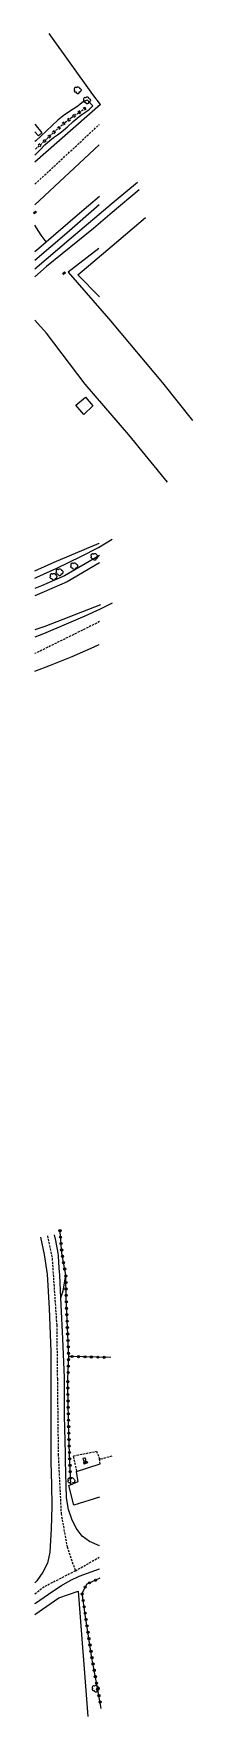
# Model space of a CAD drawing. Header units: millimetres. Extents: x 115000 to 115975, y 129003 to 129823.
# Drawn here: x 114999.7 to 115036.7, y 129096.4 to 129488.3 of the extents above; entities that cross this region are included whole.
import ezdxf

# ---------------------------------------------------------------- set-up
doc = ezdxf.new("R2010")
doc.units = ezdxf.units.MM
doc.linetypes.add('DASHED', pattern=[0.75, 0.5, -0.25])
doc.layers.get('0').update_dxf_attribs({"linetype": 'CONTINUOUS'})
for name, color, linetype in [('W0001', 6, 'DASHED'), ('W0004', 5, 'CONTINUOUS'), ('W0008', 7, 'CONTINUOUS'), ('W0017', 7, 'CONTINUOUS'), ('W0101', 7, 'CONTINUOUS'), ('W0104', 1, 'CONTINUOUS'), ('W0112', 1, 'DASHED'), ('W0120', 7, 'CONTINUOUS'), ('W0211', 2, 'CONTINUOUS'), ('W0220', 5, 'DASHED'), ('W0300', 7, 'CONTINUOUS'), ('W0322', 7, 'CONTINUOUS'), ('W0323', 7, 'CONTINUOUS'), ('W0330', 7, 'CONTINUOUS'), ('W0333', 7, 'CONTINUOUS'), ('W0401', 7, 'CONTINUOUS'), ('W0438', 7, 'CONTINUOUS'), ('W0510', 5, 'CONTINUOUS'), ('W0511', 5, 'CONTINUOUS'), ('W0700', 7, 'CONTINUOUS')]:
    doc.layers.add(name, color=color, linetype=linetype)

# ---------------------------------------------------------------- blocks, each defined once
blk = doc.blocks.new('T300')
for p, q in [((-0.8, 0.51), (-0.86, 0.34)), ((-0.86, 0.34), (-0.86, 0.17)), ((-0.86, 0.17), (-0.74, 0.06)), ((-0.69, 0.63), (-0.8, 0.51)), ((-0.8, -0.06), (-0.74, 0.06)), ((-0.74, 0.06), (-0.69, 0.11)), ((-0.57, 0.69), (-0.69, 0.63)), ((-0.46, 0.69), (-0.57, 0.69)), ((-0.29, 0.63), (-0.46, 0.69)), ((-0.29, 0.63), (-0.17, 0.74)), ((-0.23, 0.57), (-0.29, 0.63)), ((-0.17, 0.74), (-0.06, 0.8)), ((-0.06, 0.8), (0.06, 0.8)), ((0.06, 0.8), (0.23, 0.74)), ((0.23, 0.74), (0.34, 0.63)), ((0.34, 0.63), (0.4, 0.51)), ((0.46, 0.46), (0.34, 0.46)), ((0.4, 0.51), (0.4, 0.46)), ((0.57, 0.4), (0.46, 0.46)), ((0.57, 0.4), (0.69, 0.29)), ((0.69, 0.29), (0.74, 0.17)), ((0.74, 0.06), (0.69, -0.17)), ((0.74, 0.17), (0.74, 0.06)), ((-0.8, -0.17), (-0.8, -0.06)), ((-0.8, -0.23), (-0.8, -0.17)), ((-0.74, -0.34), (-0.8, -0.23)), ((-0.69, -0.4), (-0.74, -0.34)), ((-0.51, -0.46), (-0.69, -0.4)), ((-0.4, -0.46), (-0.51, -0.46)), ((-0.4, -0.46), (-0.34, -0.46)), ((-0.34, -0.46), (-0.34, -0.4)), ((-0.34, -0.51), (-0.34, -0.46)), ((-0.29, -0.63), (-0.34, -0.51)), ((-0.17, -0.74), (-0.29, -0.63)), ((-0.06, -0.8), (-0.17, -0.74)), ((0.06, -0.8), (-0.06, -0.8)), ((0.17, -0.74), (0.06, -0.8)), ((0.23, -0.69), (0.17, -0.74)), ((0.29, -0.46), (0.23, -0.46)), ((0.29, -0.63), (0.23, -0.69)), ((0.46, -0.4), (0.29, -0.46)), ((0.34, -0.51), (0.29, -0.63)), ((0.34, -0.51), (0.34, -0.46)), ((0.57, -0.34), (0.46, -0.4)), ((0.63, -0.29), (0.57, -0.34)), ((0.69, -0.17), (0.63, -0.29))]:
    blk.add_line(p, q)
blk = doc.blocks.new('T438')
for p, q in [((-0.4, 0.2), (0.4, 0.2)), ((-0.4, -0.2), (-0.4, 0.2)), ((0.15, 1.1), (-0.3, 1.1)), ((-0.3, 1.1), (-0.3, 0.5)), ((-0.3, 0.5), (0.15, 0.5)), ((0.3, 0.65), (0.3, 0.95)), ((0.4, 0.2), (0.4, -0.2))]:
    blk.add_line(p, q)
at = {"flags": 128}
for points in [[(-0.4, -0.2), (0.4, 0.2)], [(0.4, -0.2), (-0.4, -0.2)]]:
    blk.add_lwpolyline(points, dxfattribs=at)
for centre, major_axis, start_param, end_param in [((0.15, 0.95), (0.106, -0.106), 0.785398, 2.356194), ((0.15, 0.65), (0.106, 0.106), 3.926991, 5.497787)]:
    blk.add_ellipse(centre, major_axis=major_axis, ratio=1, start_param=start_param, end_param=end_param)
blk = doc.blocks.new('t323o')
at = {"color": 0, "linetype": 'Continuous'}
for radius in [0.25, 0.15]:
    blk.add_circle((0, 0), radius, dxfattribs=at)
blk = doc.blocks.new('t322o')
at = {"color": 0, "linetype": 'Continuous'}
for radius in [0.25, 0.15]:
    blk.add_circle((0, 0), radius, dxfattribs=at)
blk = doc.blocks.new('T401')
for p, q in [((-0.3, 0.3), (0, 0.3)), ((-0.3, -0.25), (-0.3, 0.3)), ((-0.3, 0.15), (0, 0.15)), ((-0.3, 0), (0, 0)), ((0, 0.3), (0, -0.25)), ((-0.3, -0.15), (0, -0.15)), ((-0.3, -0.25), (-0.3, -0.3)), ((-0.3, -0.3), (0, -0.3)), ((0, -0.3), (0, -0.25))]:
    blk.add_line(p, q)
blk = doc.blocks.new('t220o')
at = {"color": 0, "linetype": 'Continuous'}
for p, q in [((-0.25, 0.25), (0.25, 0.25)), ((-0.25, -0.25), (0.25, -0.25))]:
    blk.add_line(p, q, dxfattribs=at)

msp = doc.modelspace()

# ---------------------------------------------------------------- linework, layer by layer
at = {"layer": 'W0001'}
for points in [[(115000, 129453.29), (115015.03, 129467.19)], [(115015.07, 129351.37), (115000, 129343.93)], [(115002.9, 129208.32), (115003.99, 129203.06), (115005.06, 129187.54), (115005.21, 129175)], [(115005.21, 129175), (115005.41, 129157.48), (115006.08, 129143.67), (115007.48, 129135.93), (115009.41, 129130.3)], [(115009.41, 129130.3), (115014.99, 129133.51)], [(115009.41, 129130.3), (115002.12, 129126.57), (115000, 129124.87)]]:
    msp.add_lwpolyline(points, dxfattribs=at)
at = {"layer": 'W0004'}
msp.add_lwpolyline([(115015.23, 129355.3), (115015.23, 129355.3), (115002.32, 129350.26), (115000, 129349.43)], dxfattribs=at)
at = {"layer": 'W0008'}
for points in [[(115015.29, 129471.83), (115015.29, 129471.83), (115000, 129458.37)], [(115000, 129448.47), (115014.97, 129462.43), (115014.97, 129462.43)], [(115018, 129355.67), (115015.16, 129354.28), (115011.64, 129352.67), (115007.28, 129350.77), (115002.02, 129348.57), (115000, 129347.77)], [(115000, 129339.88), (115003.65, 129341.24), (115008.63, 129343.22), (115013.13, 129345.16), (115014.99, 129346.03), (115014.99, 129346.03)], [(115001.25, 129208.04), (115001.25, 129208.04), (115002.14, 129203.98), (115002.82, 129199.39), (115003.3, 129191.43), (115003.69, 129181.37), (115003.68, 129175)], [(115005.39, 129204.27), (115004.89, 129207.22), (115004.55, 129208.61)], [(115006.84, 129175), (115006.84, 129175.32), (115006.46, 129184.38), (115006.09, 129192.24), (115006.02, 129193.87), (115005.77, 129199.21), (115005.67, 129200.78), (115005.48, 129203.72), (115005.39, 129204.27)], [(115003.68, 129175), (115003.68, 129171.83), (115003.7, 129157.42)], [(115007.09, 129157.61), (115006.9, 129166.42), (115006.84, 129175)], [(115003.7, 129157.42), (115003.73, 129155.65), (115003.83, 129150.46), (115003.9, 129145.27), (115003.74, 129140.09), (115003.65, 129137.39), (115003.49, 129134.68), (115002.9, 129132.14), (115001.83, 129130.02), (115000.41, 129128.03), (115000, 129127.54)], [(115015.04, 129136.17), (115015.04, 129136.17), (115015.04, 129136.17), (115012.69, 129137.16), (115011.01, 129138.42), (115009.63, 129140.24), (115008.58, 129142.38), (115007.81, 129144.6), (115007.33, 129147.32), (115007.24, 129150.16), (115007.21, 129152.99), (115007.11, 129156.12), (115007.09, 129157.61)], [(115000, 129122.74), (115000.1, 129122.82), (115004.19, 129125.62), (115006.18, 129126.89), (115008.21, 129128.11), (115010.31, 129129.09), (115015.02, 129130.76), (115015.02, 129130.76)]]:
    msp.add_lwpolyline(points, dxfattribs=at)
at = {"layer": 'W0017'}
msp.add_lwpolyline([(115015.26, 129471.8), (115013.51, 129474.1), (115003.28, 129488.31)], dxfattribs=at)
at = {"layer": 'W0101'}
msp.add_lwpolyline([(115015.05, 129147.44), (115009.09, 129145.61), (115007.88, 129150.21), (115010.09, 129151.13), (115009.71, 129153.36), (115009.68, 129153.49), (115015.18, 129155.21), (115015.18, 129155.21), (115015.18, 129155.21)], dxfattribs=at)
at = {"layer": 'W0104'}
msp.add_lwpolyline([(115000, 129467.2), (115001.63, 129465.22), (115000.78, 129464.53), (115000, 129465.47)], dxfattribs=at)
at = {"layer": 'W0112'}
for points in [[(115009.75, 129153.51), (115008.97, 129157.08), (115014.33, 129158.16), (115015.07, 129156.33)], [(115015.18, 129155.21), (115015.07, 129156.33), (115015.29, 129156.39), (115018, 129157.1)]]:
    msp.add_lwpolyline(points, dxfattribs=at)
at = {"layer": 'W0120'}
msp.add_lwpolyline([(115012.2, 129472.83), (115013.51, 129471.5)], dxfattribs=at)
at = {"layer": 'W0211'}
msp.add_lwpolyline([(115006.02, 129193.87), (115006.56, 129195.54), (115007.2, 129199.14)], dxfattribs=at)
at = {"layer": 'W0220'}
msp.add_lwpolyline([(115011.88, 129471), (115010.24, 129469.88), (115008.6, 129468.75), (115007, 129467.58), (115004.79, 129465.71), (115002.67, 129463.72), (115000.52, 129461.77), (115000, 129461.32)], dxfattribs=at)
at = {"layer": 'W0322'}
for points in [[(115007.2, 129199.14), (115006.88, 129200.86), (115006.55, 129202.59), (115006.29, 129204.32), (115006.11, 129206.05), (115005.99, 129207.79), (115005.82, 129209.7)], [(115015.46, 129098.29), (115014.4, 129103.85), (115013.28, 129110.05), (115012.48, 129115.1), (115011.72, 129120.17), (115010.97, 129125.23)]]:
    msp.add_lwpolyline(points, dxfattribs=at)
at = {"layer": 'W0323'}
for points in [[(115017.64, 129179.99), (115007.85, 129180.27), (115007.26, 129193.75), (115007.2, 129199.14)], [(115007.67, 129175), (115007.85, 129180.27)], [(115008.32, 129150.4), (115007.89, 129161.46), (115007.63, 129173.57), (115007.67, 129175)], [(115015.14, 129128.6), (115015.14, 129128.6), (115012.09, 129127.25), (115010.97, 129125.23)]]:
    msp.add_lwpolyline(points, dxfattribs=at)
at = {"layer": 'W0330'}
msp.add_lwpolyline([(115000, 129120.16), (115005.53, 129124.02), (115010.05, 129125.55), (115012.23, 129097.42), (115012.33, 129096.43)], dxfattribs=at)
at = {"layer": 'W0333'}
for points in [[(115024.31, 129451.93), (115018, 129446.63)], [(115000, 129437.59), (115000.88, 129438.36), (115002.6, 129439.83), (115009.93, 129446.08), (115015.07, 129450.5)], [(115018, 129446.63), (115013.6, 129442.94), (115002.65, 129434.11), (115000, 129431.66)], [(115002.6, 129439.83), (115001.42, 129441.38), (115000.32, 129443.06), (115000, 129443.69)], [(115014.91, 129438.26), (115007.72, 129432.76), (115017.7, 129421.35), (115018, 129420.99)], [(115018, 129399.37), (115011.7, 129406.68), (115002.7, 129418.57), (115000, 129421.59)], [(115018, 129420.99), (115029.73, 129406.96), (115036.68, 129398.24)], [(115030.92, 129383.89), (115021.89, 129394.85), (115018, 129399.37)]]:
    msp.add_lwpolyline(points, dxfattribs=at)
msp.add_lwpolyline([(115013.48, 129401.63), (115011.37, 129399.65), (115009.52, 129401.8), (115011.78, 129403.69), (115013.48, 129401.63)], close=True, dxfattribs=at)
at = {"layer": 'W0510'}
for points in [[(115012.2, 129472.83), (115011.9, 129472.73), (115011.61, 129472.62), (115011.33, 129472.5), (115010.88, 129472.19), (115010.46, 129471.83), (115010.04, 129471.47), (115009.27, 129470.95), (115008.49, 129470.47), (115007.71, 129469.96), (115006.9, 129469.38), (115006.1, 129468.78), (115005.32, 129468.15), (115003.97, 129466.95), (115002.68, 129465.69), (115001.38, 129464.45), (115000.18, 129463.38), (115000, 129463.23)], [(115000, 129460.03), (115000.14, 129460.16), (115001.23, 129461.27), (115002.32, 129462.39), (115003.45, 129463.44), (115004.34, 129464.11), (115005.26, 129464.76), (115006.16, 129465.42), (115007.54, 129466.6), (115008.88, 129467.83), (115010.28, 129468.99), (115010.95, 129469.46), (115011.64, 129469.91), (115012.3, 129470.4), (115012.71, 129470.76), (115013.11, 129471.13), (115013.51, 129471.5)]]:
    msp.add_lwpolyline(points, dxfattribs=at)
at = {"layer": 'W0511'}
for points in [[(115018, 129438.93), (115025.79, 129445.5)], [(115015.03, 129427.02), (115009.98, 129432.16), (115018, 129438.93)]]:
    msp.add_lwpolyline(points, dxfattribs=at)
at = {"layer": 'W0700'}
for points in [[(115023.91, 129453.66), (115018.48, 129449.15), (115018, 129448.75)], [(115018, 129448.75), (115008.44, 129440.66), (115000, 129433.48)], [(115014.98, 129448.48), (115014.98, 129448.48), (115007.45, 129441.83), (115000, 129435.49)], [(115000, 129361.53), (115000.44, 129361.72), (115005.11, 129363.83), (115010.67, 129366.55), (115014.8, 129368.67), (115018, 129370.6)], [(115000, 129363.2), (115004.46, 129365.22), (115014.98, 129369.67), (115014.98, 129369.67), (115014.98, 129369.67), (115014.98, 129369.67)], [(115015.03, 129366.74), (115015.03, 129366.74), (115006.89, 129362.06), (115001.52, 129359.69), (115000, 129359.06)], [(115015.06, 129365.07), (115015.06, 129365.07), (115007.53, 129360.66), (115002.12, 129358.28), (115000, 129357.41)]]:
    msp.add_lwpolyline(points, dxfattribs=at)

# ---------------------------------------------------------------- block references
at = {"layer": 'W0220'}
for p, rotation in [((115006.7, 129467.32), 220.2967380803679), ((115007.89, 129468.23), 216.2802534936833), ((115009.11, 129469.1), 214.4505508866511), ((115010.35, 129469.95), 214.434230636018), ((115011.59, 129470.8), 214.434230636018), ((115002.23, 129463.32), 222.3904700509564), ((115003.33, 129464.34), 223.0192987318751), ((115004.43, 129465.37), 223.0192987318751), ((115005.56, 129466.35), 220.2967380803679), ((115001.12, 129462.31), 222.3904700509564)]:
    msp.add_blockref('t220o', p, dxfattribs=dict(at, rotation=rotation))
at = {"layer": 'W0300'}
for p in [(115009.99, 129475.11), (115012.16, 129472.76), (115013.9, 129366.47), (115004.36, 129361.82), (115005.76, 129362.86), (115009.18, 129364.29), (115008.55, 129151.25), (115014.19, 129102.87)]:
    msp.add_blockref('T300', p, dxfattribs=at)
at = {"layer": 'W0322'}
for p, rotation in [((115005.83, 129209.54), 95.03959508032908), ((115005.96, 129208.04), 95.03959508032908), ((115006.08, 129206.55), 94.09266538761186), ((115006.21, 129205.05), 95.81897090114197), ((115006.4, 129203.57), 98.75361101204534), ((115006.65, 129202.09), 100.523531588053), ((115006.92, 129200.61), 100.5294888850762), ((115011.01, 129124.92), 98.50364819593084), ((115011.24, 129123.43), 98.50364819593084), ((115011.46, 129121.95), 98.50364819593084), ((115011.68, 129120.47), 98.50364819593084), ((115011.9, 129118.98), 98.51471699249262), ((115012.12, 129117.5), 98.51471699249262), ((115012.35, 129116.02), 98.51471699249262), ((115012.57, 129114.53), 98.94527946263368), ((115012.81, 129113.05), 98.94527946263368), ((115013.04, 129111.57), 98.94527946263368), ((115013.27, 129110.09), 98.94527946263368), ((115013.54, 129108.61), 100.2633059566414), ((115013.81, 129107.14), 100.2633059566414), ((115014.07, 129105.66), 100.2633059566414), ((115014.34, 129104.18), 100.2633059566414), ((115014.62, 129102.71), 100.815384570146), ((115014.9, 129101.24), 100.815384570146), ((115015.18, 129099.76), 100.815384570146)]:
    msp.add_blockref('t322o', p, dxfattribs=dict(at, rotation=rotation))
at = {"layer": 'W0323'}
for p, rotation in [((115007.2, 129198.97), 90.65964370971346), ((115007.22, 129197.47), 90.65964370971346), ((115007.23, 129195.97), 90.65964370971346), ((115007.25, 129194.47), 90.65964370971346), ((115007.29, 129192.97), 92.50633913667406), ((115007.36, 129191.47), 92.50633913667406), ((115007.42, 129189.97), 92.50633913667406), ((115007.49, 129188.47), 92.50633913667406), ((115007.55, 129186.97), 92.50633913667406), ((115007.62, 129185.47), 92.50633913667406), ((115007.69, 129183.98), 92.50633913667406), ((115007.75, 129182.48), 92.50633913667406), ((115007.77, 129178), 88.1096646273255), ((115007.82, 129180.98), 92.50633913667406), ((115007.82, 129179.5), 88.1096646273255), ((115008.64, 129180.25), 178.3355496429374), ((115010.14, 129180.21), 178.3355496429374), ((115011.64, 129180.16), 178.3355496429374), ((115013.14, 129180.12), 178.3355496429374), ((115014.64, 129180.07), 178.3355496429374), ((115016.14, 129180.03), 178.3355496429374), ((115007.65, 129174.39), 88.12146779595528), ((115007.72, 129176.5), 88.1096646273255), ((115007.64, 129172.89), 91.23477440505233), ((115007.67, 129171.39), 91.23477440505233), ((115007.71, 129169.89), 91.23477440505233), ((115007.74, 129168.39), 91.23477440505233), ((115007.77, 129166.89), 91.23477440505233), ((115007.8, 129165.39), 91.23477440505233), ((115007.84, 129163.89), 91.23477440505233), ((115007.87, 129162.39), 91.23477440505233), ((115007.91, 129160.89), 92.26288414463377), ((115007.97, 129159.39), 92.26288414463377), ((115008.03, 129157.89), 92.26288414463377), ((115008.09, 129156.39), 92.26288414463377), ((115008.15, 129154.9), 92.26288414463377), ((115008.21, 129153.4), 92.26288414463377), ((115008.27, 129151.9), 92.26288414463377), ((115011.7, 129126.54), 240.8901444431411), ((115012.72, 129127.53), 203.781444764833), ((115014.09, 129128.13), 203.781444764833)]:
    msp.add_blockref('t323o', p, dxfattribs=dict(at, rotation=rotation))
at = {"layer": 'W0401', "rotation": 309.791709713154}
for p in [(115000.1, 129446.58), (115006.85, 129432.39)]:
    msp.add_blockref('T401', p, dxfattribs=at)
at = {"layer": 'W0438', "rotation": 19.50004345869034}
msp.add_blockref('T438', (115011.79, 129155.51), dxfattribs=at)

doc.saveas('drawing.dxf')
